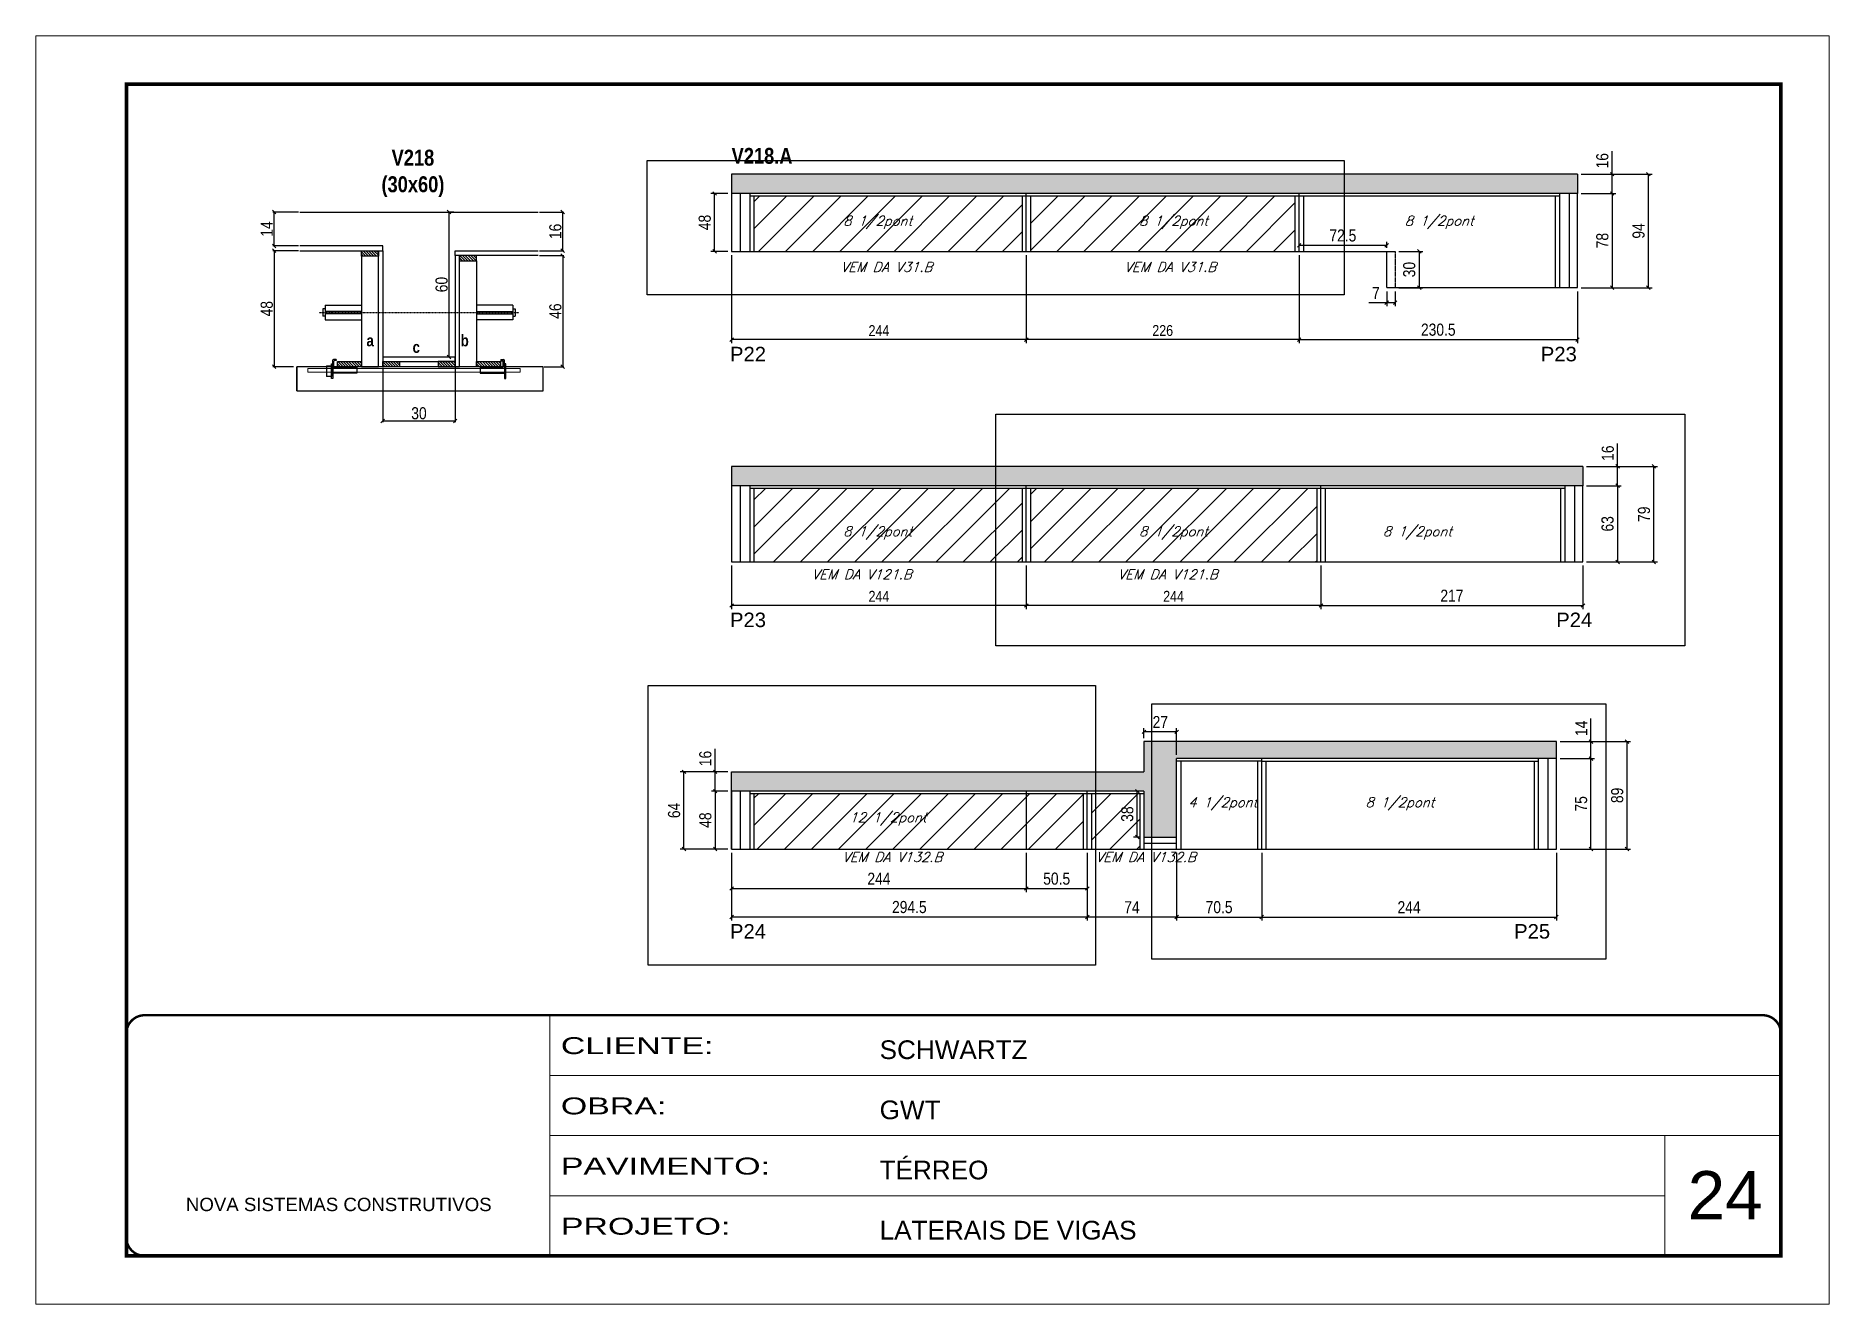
# Model space of a CAD drawing. Extents: x 2603 to 22413, y 1253 to 30260.
# Drawn here: x 7371 to 8856, y 23076 to 24126 of the extents above; entities that cross this region are included whole.
import ezdxf

# ---------------------------------------------------------------- set-up
doc = ezdxf.new("R2010")
doc.units = 0
for name, pattern in [('CONTINUO', [0]), ('DASHED', [0.75, 0.5, -0.25]), ('HIDDEN', [0.375, 0.25, -0.125])]:
    doc.linetypes.add(name, pattern=pattern)
for name, color, linetype in [('5', 5, 'Continuous'), ('barrote', 251, 'Continuous'), ('COTA', 241, 'Continuous'), ('detalhes', 4, 'Continuous'), ('NOMENCLATURA', 7, 'Continuous'), ('Painéis', 200, 'Continuous'), ('presilha', 1, 'Continuous'), ('SARR_2.2x10', 60, 'Continuous'), ('SARR_2.2x7', 40, 'Continuous'), ('SARR_3.5x7', 81, 'Continuous'), ('TENSOR', 3, 'Continuous'), ('texto', 7, 'Continuous')]:
    doc.layers.add(name, color=color, linetype=linetype)
for name, color, linetype, lineweight in [('CARIMBO', 255, 'Continuous', 9), ('CONCRETO', 251, 'Continuous', 25), ('Folhas', 255, 'Continuous', 9), ('Hachura', 251, 'Continuous', 9), ('SARRAFO DE PRESSAO', 251, 'DASHED', 9), ('SCO-___-LAJ', 2, 'Continuous', 0)]:
    doc.layers.add(name, color=color, linetype=linetype, lineweight=lineweight)
doc.styles.add('ARIAL', font='arial.ttf')
doc.styles.add('COTA TECNICA', font='techl___.ttf', dxfattribs={"height": 10})
doc.styles.add('COTA TECNICA 2X', font='techl___.ttf', dxfattribs={"height": 10})
doc.styles.add('COTA TECNICA-50', font='techl___.ttf', dxfattribs={"height": 9})
doc.styles.add('Romans', font='romans.shx')
doc.styles.get("Standard").update_dxf_attribs({"font": 'arial.ttf'})
doc.styles.add('TECNICA', font='techb___.ttf', dxfattribs={"height": 10})
doc.styles.add('Tecnologia', font='')
doc.styles.get('Tecnologia').set_extended_font_data('Forgotten Futurist')
doc.dimstyles.new('COTA PAINEL-50', dxfattribs={"dimtxt": 9, "dimasz": 3, "dimexe": 3, "dimexo": 3, "dimgap": 3, "dimtad": 1, "dimdec": 1, "dimzin": 12, "dimdsep": 46, "dimtxsty": 'COTA TECNICA-50', "dimblk1": 'OBLIQUE', "dimblk2": 'OBLIQUE', "dimsah": 1, "dimcen": 0.9, "dimclrd": 4, "dimclre": 4, "dimclrt": 240, "dimadec": 1, "dimazin": 3, "dimtfac": 1, "dimtdec": 1, "dimtmove": 0, "dimatfit": 3, "dimfxl": 1, "dimtolj": 1, "dimtzin": 12, "dimarcsym": 0})
doc.dimstyles.new('PAINEL', dxfattribs={"dimtxt": 10, "dimasz": 3, "dimexe": 3, "dimexo": 3, "dimgap": 3, "dimtad": 1, "dimdec": 1, "dimzin": 12, "dimdsep": 46, "dimtxsty": 'COTA TECNICA', "dimblk1": 'OBLIQUE', "dimblk2": 'OBLIQUE', "dimsah": 1, "dimcen": 0.9, "dimclrd": 4, "dimclre": 4, "dimclrt": 240, "dimadec": 1, "dimazin": 3, "dimtfac": 1, "dimtdec": 1, "dimtmove": 0, "dimatfit": 3, "dimfxl": 1, "dimtolj": 1, "dimtzin": 12, "dimarcsym": 0})
doc.dimstyles.new('SECAO', dxfattribs={"dimscale": 0.333333, "dimtxt": 5, "dimasz": 9, "dimexe": 3, "dimexo": 3, "dimgap": 3, "dimtad": 1, "dimdec": 1, "dimlfac": 0.5, "dimzin": 12, "dimdsep": 46, "dimtxsty": 'COTA TECNICA 2X', "dimblk1": 'OBLIQUE', "dimblk2": 'OBLIQUE', "dimsah": 1, "dimcen": 0.9, "dimclrd": 4, "dimclre": 4, "dimclrt": 240, "dimadec": 1, "dimazin": 3, "dimtfac": 1, "dimtdec": 1, "dimtmove": 0, "dimatfit": 3, "dimfxl": 1, "dimtolj": 1, "dimtzin": 12, "dimarcsym": 0})
pattern_1 = [(45, (-126418.031, -5371.03), (-11.2253202, 11.2253202), [])]

msp = doc.modelspace()

# ---------------------------------------------------------------- texts
at = {"layer": '5', "linetype": 'Continuous'}
for s, p in [('P22', (7946.27, 23856.86)), ('P23', (8617.7, 23856.86)), ('P23', (7946.27, 23636.81)), ('P24', (8630.47, 23636.81)), ('P24', (7946.27, 23378.93)), ('P25', (8595.61, 23378.93))]:
    msp.add_text(s, height=12, rotation=359.99996, dxfattribs=at).set_placement(p)
at = {"layer": 'CARIMBO', "style": 'ARIAL'}
msp.add_text('24', height=40, dxfattribs=at).set_placement((8739.33, 23146.44))
at = {"layer": 'detalhes', "style": 'TECNICA'}
for s, p in [('b', (7723.22, 23869.25)), ('a', (7645.24, 23869.26)), ('c', (7683.44, 23863.84))]:
    msp.add_text(s, height=9.6, dxfattribs=at).set_placement(p)
at = {"layer": 'NOMENCLATURA', "style": 'TECNICA'}
msp.add_text('V218.A', height=13.2, dxfattribs=at).set_placement((7947.6, 24020.36))
at = {"layer": 'NOMENCLATURA', "insert": (7683.72, 24032.06), "char_height": 13.2, "attachment_point": 2, "style": 'TECNICA'}
msp.add_mtext_dynamic_manual_height_columns('V218\\P(30x60)', width=300.2766, gutter_width=1, heights=[0], dxfattribs=at)
at = {"layer": 'texto', "color": 2, "char_height": 8, "attachment_point": 5, "style": 'Romans'}
for s, insert in [('{\\Q19;\\C256;8 1/2pont}', (8068.6, 23971.84)), ('{\\Q19;\\C256;8 1/2pont}', (8313.6, 23971.84)), ('{\\Q19;\\C256;8 1/2pont}', (8533.6, 23971.84)), ('{\\Q19;\\C256;VEM DA V31.B}', (8075.85, 23934.97)), ('{\\Q19;\\C256;VEM DA V31.B}', (8310.85, 23935)), ('{\\Q19;\\C256;8 1/2pont}', (8068.6, 23714.8)), ('{\\Q19;\\C256;8 1/2pont}', (8313.6, 23714.8)), ('{\\Q19;\\C256;8 1/2pont}', (8515.6, 23714.8)), ('{\\Q19;\\C256;VEM DA V121.B}', (8055.33, 23680.46)), ('{\\Q19;\\C256;VEM DA V121.B}', (8308.66, 23680.46)), ('{\\Q19;\\C256;4 1/2pont}', (8354.35, 23490.48)), ('{\\Q19;\\C256;8 1/2pont}', (8501.1, 23490.48)), ('{\\Q19;\\C256;12 1/2pont}', (8077.1, 23477.98)), ('{\\Q19;\\C256;VEM DA V132.B}', (8080.6, 23446.39)), ('{\\Q19;\\C256;VEM DA V132.B}', (8290.58, 23446.39))]:
    msp.add_mtext(s, dxfattribs=dict(at, insert=insert))

# ---------------------------------------------------------------- blocks, each defined once
blk = doc.blocks.new('9999999999')
at = {"color": 30, "linetype": 'CONTINUO'}
for p, q in [((98564.6, 34230.2), (98564.6, 34429.4)), ((98564.6, 34379.6), (99584, 34379.6)), ((98564.6, 34329.8), (99488, 34329.8)), ((99584, 34329.8), (99488, 34329.8)), ((99488, 34329.8), (99488, 34230.2)), ((98564.6, 34280), (99488, 34280))]:
    blk.add_line(p, q, dxfattribs=at)
at = {"color": 30, "linetype": 'CONTINUO', "const_width": 2}
blk.add_lwpolyline([(99584, 34230.2), (99584, 34414.4, 0.414214), (99569, 34429.4), (98229, 34429.4, 0.414214), (98214, 34414.4), (98214, 34245.2, 0.414214), (98229, 34230.2), (99584, 34230.2)], format="xyb", dxfattribs=at)
at = {"layer": 'Folhas'}
blk.add_lwpolyline([(98139, 34190.2), (99624, 34190.2), (99624, 35240.2), (98139, 35240.2)], close=True, dxfattribs=at)
at = {"layer": 'Folhas', "color": 30, "const_width": 3}
blk.add_lwpolyline([(98214, 34230.2), (99584, 34230.2), (99584, 35200.2), (98214, 35200.2)], close=True, dxfattribs=at)
at = {"color": 7, "linetype": 'Continuous', "ltscale": 5, "style": 'ARIAL'}
for s, height, p in [('SCHWARTZ', 15.48, (98837.7, 34393.1)), ('GWT', 15.48, (98837.7, 34343.3)), ('TÉRREO', 15.48, (98837.7, 34293.5)), ('NOVA SISTEMAS CONSTRUTIVOS', 11.059, (98263.2, 34267.2)), ('LATERAIS DE VIGAS', 15.483, (98837.7, 34243.7))]:
    blk.add_text(s, height=height, dxfattribs=at).set_placement(p)
at = {"layer": 'Folhas', "color": 7, "style": 'Tecnologia', "width": 1.5}
for s, p in [('CLIENTE:', (98573.7, 34397.2)), ('OBRA:', (98573.7, 34347.3)), ('PAVIMENTO:', (98573.7, 34297.5)), ('PROJETO:', (98573.7, 34247.7))]:
    blk.add_text(s, height=14, dxfattribs=at).set_placement(p)
blk = doc.blocks.new('_Oblique')
at = {"color": 0, "linetype": 'ByBlock', "lineweight": -2}
blk.add_line((-0.5, -0.5), (0.5, 0.5), dxfattribs=at)
blk = doc.blocks.new('*D473')
at = {"layer": 'COTA', "color": 4, "linetype": 'ByBlock', "lineweight": -2, "transparency": 16777216}
for p, q in [((8191.6, 23944.8), (8191.6, 23871.8)), ((8417.6, 23944.8), (8417.6, 23871.8)), ((8417.6, 23874.8), (8191.6, 23874.8))]:
    blk.add_line(p, q, dxfattribs=at)
at = {"layer": 'Defpoints', "color": 0, "linetype": 'ByBlock', "transparency": 16777216}
for p in [(8191.6, 23947.8), (8417.6, 23947.8), (8191.6, 23874.8)]:
    blk.add_point(p, dxfattribs=at)
at = {"layer": 'COTA', "color": 4, "linetype": 'ByBlock', "lineweight": -2, "transparency": 16777216, "xscale": 3, "yscale": 3, "zscale": 3, "rotation": 180}
blk.add_blockref('_Oblique', (8191.6, 23874.8), dxfattribs=at)
at = {"layer": 'COTA', "color": 4, "linetype": 'ByBlock', "lineweight": -2, "transparency": 16777216, "xscale": 3, "yscale": 3, "zscale": 3}
blk.add_blockref('_Oblique', (8417.6, 23874.8), dxfattribs=at)
at = {"layer": 'COTA', "color": 240, "linetype": 'ByBlock', "transparency": 16777216, "insert": (8304.6, 23882.3), "char_height": 9, "attachment_point": 5, "style": 'COTA TECNICA-50'}
blk.add_mtext('\\A1;226', dxfattribs=at)
blk = doc.blocks.new('*D2576')
at = {"layer": 'COTA', "color": 4, "linetype": 'ByBlock', "lineweight": -2, "transparency": 16777216}
for p, q in [((7947.6, 23944.8), (7947.6, 23871.8)), ((8191.6, 23944.8), (8191.6, 23871.8)), ((8191.6, 23874.8), (7947.6, 23874.8))]:
    blk.add_line(p, q, dxfattribs=at)
at = {"layer": 'Defpoints', "color": 0, "linetype": 'ByBlock', "transparency": 16777216}
for p in [(7947.6, 23947.8), (8191.6, 23947.8), (7947.6, 23874.8)]:
    blk.add_point(p, dxfattribs=at)
at = {"layer": 'COTA', "color": 4, "linetype": 'ByBlock', "lineweight": -2, "transparency": 16777216, "xscale": 3, "yscale": 3, "zscale": 3, "rotation": 180}
blk.add_blockref('_Oblique', (7947.6, 23874.8), dxfattribs=at)
at = {"layer": 'COTA', "color": 4, "linetype": 'ByBlock', "lineweight": -2, "transparency": 16777216, "xscale": 3, "yscale": 3, "zscale": 3}
blk.add_blockref('_Oblique', (8191.6, 23874.8), dxfattribs=at)
at = {"layer": 'COTA', "color": 240, "linetype": 'ByBlock', "transparency": 16777216, "insert": (8069.6, 23882.3), "char_height": 9, "attachment_point": 5, "style": 'COTA TECNICA-50'}
blk.add_mtext('\\A1;244', dxfattribs=at)
blk = doc.blocks.new('*D2577')
at = {"layer": 'COTA', "color": 4, "linetype": 'ByBlock', "lineweight": -2, "transparency": 16777216}
for p, q in [((8651.1, 23995.8), (8679.8, 23995.8)), ((8676.8, 23995.8), (8676.8, 23917.8)), ((8651.1, 23917.8), (8679.8, 23917.8))]:
    blk.add_line(p, q, dxfattribs=at)
at = {"layer": 'Defpoints', "color": 0, "linetype": 'ByBlock', "transparency": 16777216}
for p in [(8648.1, 23995.8), (8648.1, 23917.8), (8676.8, 23917.8)]:
    blk.add_point(p, dxfattribs=at)
at = {"layer": 'COTA', "color": 4, "linetype": 'ByBlock', "lineweight": -2, "transparency": 16777216, "xscale": 3, "yscale": 3, "zscale": 3}
for p, rotation in [((8676.8, 23995.8), 90), ((8676.8, 23917.8), 270)]:
    blk.add_blockref('_Oblique', p, dxfattribs=dict(at, rotation=rotation))
at = {"layer": 'COTA', "color": 240, "linetype": 'ByBlock', "transparency": 16777216, "insert": (8668.7, 23956.8), "char_height": 10, "attachment_point": 5, "rotation": 90, "style": 'COTA TECNICA'}
blk.add_mtext('\\A1;78', dxfattribs=at)
blk = doc.blocks.new('*D2578')
at = {"layer": 'COTA', "color": 4, "linetype": 'ByBlock', "lineweight": -2, "transparency": 16777216}
for p, q in [((8676.8, 24011.8), (8676.8, 24030.9)), ((8651.1, 24011.8), (8679.8, 24011.8)), ((8676.8, 23995.8), (8676.8, 24011.8)), ((8651.1, 23995.8), (8679.8, 23995.8))]:
    blk.add_line(p, q, dxfattribs=at)
at = {"layer": 'Defpoints', "color": 0, "linetype": 'ByBlock', "transparency": 16777216}
for p in [(8648.1, 24011.8), (8676.8, 24011.8), (8648.1, 23995.8)]:
    blk.add_point(p, dxfattribs=at)
at = {"layer": 'COTA', "color": 4, "linetype": 'ByBlock', "lineweight": -2, "transparency": 16777216, "xscale": 3, "yscale": 3, "zscale": 3}
for p, rotation in [((8676.8, 24011.8), 90), ((8676.8, 23995.8), 270)]:
    blk.add_blockref('_Oblique', p, dxfattribs=dict(at, rotation=rotation))
at = {"layer": 'COTA', "color": 240, "linetype": 'ByBlock', "transparency": 16777216, "insert": (8668.7, 24022.9), "char_height": 10, "attachment_point": 5, "rotation": 90, "style": 'COTA TECNICA'}
blk.add_mtext('\\A1;16', dxfattribs=at)
blk = doc.blocks.new('*D2579')
at = {"layer": 'COTA', "color": 4, "linetype": 'ByBlock', "lineweight": -2, "transparency": 16777216}
for p, q in [((8651.1, 24011.8), (8709.8, 24011.8)), ((8706.8, 23917.8), (8706.8, 24011.8)), ((8651.1, 23917.8), (8709.8, 23917.8))]:
    blk.add_line(p, q, dxfattribs=at)
at = {"layer": 'Defpoints', "color": 0, "linetype": 'ByBlock', "transparency": 16777216}
for p in [(8648.1, 24011.8), (8706.8, 24011.8), (8648.1, 23917.8)]:
    blk.add_point(p, dxfattribs=at)
at = {"layer": 'COTA', "color": 4, "linetype": 'ByBlock', "lineweight": -2, "transparency": 16777216, "xscale": 3, "yscale": 3, "zscale": 3}
for p, rotation in [((8706.8, 24011.8), 90), ((8706.8, 23917.8), 270)]:
    blk.add_blockref('_Oblique', p, dxfattribs=dict(at, rotation=rotation))
at = {"layer": 'COTA', "color": 240, "linetype": 'ByBlock', "transparency": 16777216, "insert": (8698.7, 23964.8), "char_height": 10, "attachment_point": 5, "rotation": 90, "style": 'COTA TECNICA'}
blk.add_mtext('\\A1;94', dxfattribs=at)
blk = doc.blocks.new('PRESILHA METÁLICA 1')
at = {"layer": 'presilha'}
for p, q in [((0, 13), (6, 13)), ((0, 13), (0, 0)), ((6, 0), (0, 0)), ((6, 15.5), (7.5, 15.5)), ((6, -2.5), (6, 15.5)), ((6, 13), (6, 0)), ((7.5, 10.6), (7.5, 19.9)), ((7.5, 15.5), (7.5, -2.5)), ((37.5, 4.1), (7.5, 4.1)), ((12, 21), (8.6, 21)), ((9, 11.6), (9, 18.9)), ((12, 19.5), (9.6, 19.5)), ((37.5, 11), (9.6, 11)), ((12, 21), (12, 19.5)), ((37.5, 11), (37.5, 4.1)), ((7.5, -2.5), (6, -2.5))]:
    blk.add_line(p, q, dxfattribs=at)
for centre, radius, start, end in [((8.6, 19.9), 1.14, 90, 180), ((9.6, 18.9), 0.57, 90, 180), ((9.6, 11.6), 0.57, 180, 270)]:
    blk.add_arc(centre, radius, start, end, dxfattribs=at)
blk = doc.blocks.new('PRESILHA METÁLICA 2')
at = {"layer": 'presilha'}
for p, q in [((-5.2, 23.5), (-5.2, 22)), ((-5.2, 23.5), (-1.9, 23.5)), ((-0.8, 14.6), (-0.8, 22.4)), ((-30.8, 13.5), (-30.8, 6.6)), ((-30.8, 13.5), (-2.8, 13.5)), ((-30.8, 6.6), (-0.8, 6.6)), ((-5.2, 22), (-2.8, 22)), ((-2.2, 14.1), (-2.2, 21.4)), ((0.8, 18), (-0.8, 18)), ((-0.8, 18), (-0.8, 0)), ((-0.8, 0), (0.8, 0)), ((0.8, 0), (0.8, 18))]:
    blk.add_line(p, q, dxfattribs=at)
for centre, radius, start, end in [((-1.9, 22.4), 1.14, 0, 90), ((-2.8, 21.4), 0.57, 0, 90), ((-2.8, 14.1), 0.57, 270, 0)]:
    blk.add_arc(centre, radius, start, end, dxfattribs=at)
blk = doc.blocks.new('*D474')
at = {"layer": 'COTA', "color": 4, "lineweight": -2, "transparency": 16777216}
for p, q in [((7788.4, 23944.4), (7808.8, 23944.4)), ((7807.8, 23944.4), (7807.8, 23852.4)), ((7792.5, 23852.4), (7808.8, 23852.4))]:
    blk.add_line(p, q, dxfattribs=at)
at = {"layer": 'Defpoints', "color": 0, "transparency": 16777216}
for p in [(7787.4, 23944.4), (7791.5, 23852.4), (7807.8, 23852.4)]:
    blk.add_point(p, dxfattribs=at)
at = {"layer": 'COTA', "color": 4, "lineweight": -2, "transparency": 16777216, "xscale": 3, "yscale": 3, "zscale": 3}
for p, rotation in [((7807.8, 23944.4), 90), ((7807.8, 23852.4), 270)]:
    blk.add_blockref('_Oblique', p, dxfattribs=dict(at, rotation=rotation))
at = {"layer": 'COTA', "color": 240, "transparency": 16777216, "insert": (7801.7, 23898.4), "char_height": 10, "attachment_point": 5, "rotation": 90, "style": 'COTA TECNICA 2X'}
blk.add_mtext('\\A1;46', dxfattribs=at)
blk = doc.blocks.new('*D475')
at = {"layer": 'COTA', "color": 4, "lineweight": -2, "transparency": 16777216}
for p, q in [((7788.4, 23980.4), (7808.8, 23980.4)), ((7807.8, 23948.4), (7807.8, 23980.4)), ((7788.4, 23948.4), (7808.8, 23948.4))]:
    blk.add_line(p, q, dxfattribs=at)
at = {"layer": 'Defpoints', "color": 0, "transparency": 16777216}
for p in [(7787.4, 23980.4), (7807.8, 23980.4), (7787.4, 23948.4)]:
    blk.add_point(p, dxfattribs=at)
at = {"layer": 'COTA', "color": 4, "lineweight": -2, "transparency": 16777216, "xscale": 3, "yscale": 3, "zscale": 3}
for p, rotation in [((7807.8, 23980.4), 90), ((7807.8, 23948.4), 270)]:
    blk.add_blockref('_Oblique', p, dxfattribs=dict(at, rotation=rotation))
at = {"layer": 'COTA', "color": 240, "transparency": 16777216, "insert": (7801.7, 23964.4), "char_height": 10, "attachment_point": 5, "rotation": 90, "style": 'COTA TECNICA 2X'}
blk.add_mtext('\\A1;16', dxfattribs=at)
blk = doc.blocks.new('*D476')
at = {"layer": 'COTA', "color": 4, "lineweight": -2, "transparency": 16777216}
for p, q in [((7589, 23948.4), (7567.8, 23948.4)), ((7568.8, 23948.4), (7568.8, 23852.4)), ((7584.9, 23852.4), (7567.8, 23852.4))]:
    blk.add_line(p, q, dxfattribs=at)
at = {"layer": 'Defpoints', "color": 0, "transparency": 16777216}
for p in [(7590, 23948.4), (7568.8, 23852.4), (7585.9, 23852.4)]:
    blk.add_point(p, dxfattribs=at)
at = {"layer": 'COTA', "color": 4, "lineweight": -2, "transparency": 16777216, "xscale": 3, "yscale": 3, "zscale": 3}
for p, rotation in [((7568.8, 23948.4), 90), ((7568.8, 23852.4), 270)]:
    blk.add_blockref('_Oblique', p, dxfattribs=dict(at, rotation=rotation))
at = {"layer": 'COTA', "color": 240, "transparency": 16777216, "insert": (7562.7, 23900.4), "char_height": 10, "attachment_point": 5, "rotation": 90, "style": 'COTA TECNICA 2X'}
blk.add_mtext('\\A1;48', dxfattribs=at)
blk = doc.blocks.new('*D2580')
at = {"layer": 'COTA', "color": 4, "lineweight": -2, "transparency": 16777216}
for p, q in [((7717.7, 23980.4), (7712.6, 23980.4)), ((7713.6, 23860.4), (7713.6, 23980.4)), ((7717.7, 23860.4), (7712.6, 23860.4))]:
    blk.add_line(p, q, dxfattribs=at)
at = {"layer": 'Defpoints', "color": 0, "transparency": 16777216}
for p in [(7713.6, 23980.4), (7718.7, 23980.4), (7718.7, 23860.4)]:
    blk.add_point(p, dxfattribs=at)
at = {"layer": 'COTA', "color": 4, "lineweight": -2, "transparency": 16777216, "xscale": 3, "yscale": 3, "zscale": 3}
for p, rotation in [((7713.6, 23980.4), 90), ((7713.6, 23860.4), 270)]:
    blk.add_blockref('_Oblique', p, dxfattribs=dict(at, rotation=rotation))
at = {"layer": 'COTA', "color": 240, "transparency": 16777216, "insert": (7707.5, 23920.4), "char_height": 10, "attachment_point": 5, "rotation": 90, "style": 'COTA TECNICA 2X'}
blk.add_mtext('\\A1;60', dxfattribs=at)
blk = doc.blocks.new('*D2555')
at = {"layer": 'COTA', "color": 4, "lineweight": -2, "transparency": 16777216}
for p, q in [((7589, 23980.4), (7567.8, 23980.4)), ((7568.8, 23952.4), (7568.8, 23980.4)), ((7589, 23952.4), (7567.8, 23952.4))]:
    blk.add_line(p, q, dxfattribs=at)
at = {"layer": 'Defpoints', "color": 0, "transparency": 16777216}
for p in [(7568.8, 23980.4), (7590, 23980.4), (7590, 23952.4)]:
    blk.add_point(p, dxfattribs=at)
at = {"layer": 'COTA', "color": 4, "lineweight": -2, "transparency": 16777216, "xscale": 3, "yscale": 3, "zscale": 3}
for p, rotation in [((7568.8, 23980.4), 90), ((7568.8, 23952.4), 270)]:
    blk.add_blockref('_Oblique', p, dxfattribs=dict(at, rotation=rotation))
at = {"layer": 'COTA', "color": 240, "transparency": 16777216, "insert": (7562.7, 23966.4), "char_height": 10, "attachment_point": 5, "rotation": 90, "style": 'COTA TECNICA 2X'}
blk.add_mtext('\\A1;14', dxfattribs=at)
blk = doc.blocks.new('*D2556')
at = {"layer": 'COTA', "color": 4, "lineweight": -2, "transparency": 16777216}
for p, q in [((7658.7, 23851.4), (7658.7, 23806.5)), ((7718.7, 23851.4), (7718.7, 23806.5)), ((7658.7, 23807.5), (7718.7, 23807.5))]:
    blk.add_line(p, q, dxfattribs=at)
at = {"layer": 'Defpoints', "color": 0, "transparency": 16777216}
for p in [(7658.7, 23852.4), (7718.7, 23852.4), (7718.7, 23807.5)]:
    blk.add_point(p, dxfattribs=at)
at = {"layer": 'COTA', "color": 4, "lineweight": -2, "transparency": 16777216, "xscale": 3, "yscale": 3, "zscale": 3, "rotation": 180}
blk.add_blockref('_Oblique', (7658.7, 23807.5), dxfattribs=at)
at = {"layer": 'COTA', "color": 4, "lineweight": -2, "transparency": 16777216, "xscale": 3, "yscale": 3, "zscale": 3}
blk.add_blockref('_Oblique', (7718.7, 23807.5), dxfattribs=at)
at = {"layer": 'COTA', "color": 240, "transparency": 16777216, "insert": (7688.7, 23813.8), "char_height": 10, "attachment_point": 5, "style": 'COTA TECNICA 2X'}
blk.add_mtext('\\A1;30', dxfattribs=at)
blk = doc.blocks.new('*D2557')
at = {"layer": 'COTA', "color": 4, "linetype": 'ByBlock', "lineweight": -2, "transparency": 16777216}
for p, q in [((8417.6, 23944.8), (8417.6, 23871.8)), ((8648.1, 23914.8), (8648.1, 23871.8)), ((8417.6, 23874.8), (8648.1, 23874.8))]:
    blk.add_line(p, q, dxfattribs=at)
at = {"layer": 'Defpoints', "color": 0, "linetype": 'ByBlock', "transparency": 16777216}
for p in [(8417.6, 23947.8), (8648.1, 23917.8), (8648.1, 23874.8)]:
    blk.add_point(p, dxfattribs=at)
at = {"layer": 'COTA', "color": 4, "linetype": 'ByBlock', "lineweight": -2, "transparency": 16777216, "xscale": 3, "yscale": 3, "zscale": 3, "rotation": 180}
blk.add_blockref('_Oblique', (8417.6, 23874.8), dxfattribs=at)
at = {"layer": 'COTA', "color": 4, "linetype": 'ByBlock', "lineweight": -2, "transparency": 16777216, "xscale": 3, "yscale": 3, "zscale": 3}
blk.add_blockref('_Oblique', (8648.1, 23874.8), dxfattribs=at)
at = {"layer": 'COTA', "color": 240, "linetype": 'ByBlock', "transparency": 16777216, "insert": (8532.8, 23883), "char_height": 10, "attachment_point": 5, "style": 'COTA TECNICA'}
blk.add_mtext('\\A1;230.5', dxfattribs=at)
blk = doc.blocks.new('*D2558')
at = {"layer": 'COTA', "color": 4, "linetype": 'ByBlock', "lineweight": -2, "transparency": 16777216}
for p, q in [((8490.1, 23914.8), (8490.1, 23902.4)), ((8497.1, 23914.8), (8497.1, 23902.4)), ((8490.1, 23905.4), (8475.4, 23905.4)), ((8497.1, 23905.4), (8490.1, 23905.4))]:
    blk.add_line(p, q, dxfattribs=at)
at = {"layer": 'Defpoints', "color": 0, "linetype": 'ByBlock', "transparency": 16777216}
for p in [(8490.1, 23917.8), (8497.1, 23917.8), (8490.1, 23905.4)]:
    blk.add_point(p, dxfattribs=at)
at = {"layer": 'COTA', "color": 4, "linetype": 'ByBlock', "lineweight": -2, "transparency": 16777216, "xscale": 3, "yscale": 3, "zscale": 3, "rotation": 180}
blk.add_blockref('_Oblique', (8490.1, 23905.4), dxfattribs=at)
at = {"layer": 'COTA', "color": 4, "linetype": 'ByBlock', "lineweight": -2, "transparency": 16777216, "xscale": 3, "yscale": 3, "zscale": 3}
blk.add_blockref('_Oblique', (8497.1, 23905.4), dxfattribs=at)
at = {"layer": 'COTA', "color": 240, "linetype": 'ByBlock', "transparency": 16777216, "insert": (8481.2, 23913.5), "char_height": 10, "attachment_point": 5, "style": 'COTA TECNICA'}
blk.add_mtext('\\A1;7', dxfattribs=at)
blk = doc.blocks.new('*D472')
at = {"layer": 'COTA', "color": 4, "linetype": 'ByBlock', "lineweight": -2, "transparency": 16777216}
for p, q in [((8191.6, 23687.8), (8191.6, 23651.7)), ((8435.6, 23687.8), (8435.6, 23651.7)), ((8435.6, 23654.7), (8191.6, 23654.7))]:
    blk.add_line(p, q, dxfattribs=at)
at = {"layer": 'Defpoints', "color": 0, "linetype": 'ByBlock', "transparency": 16777216}
for p in [(8191.6, 23690.8), (8435.6, 23690.8), (8191.6, 23654.7)]:
    blk.add_point(p, dxfattribs=at)
at = {"layer": 'COTA', "color": 4, "linetype": 'ByBlock', "lineweight": -2, "transparency": 16777216, "xscale": 3, "yscale": 3, "zscale": 3, "rotation": 180}
blk.add_blockref('_Oblique', (8191.6, 23654.7), dxfattribs=at)
at = {"layer": 'COTA', "color": 4, "linetype": 'ByBlock', "lineweight": -2, "transparency": 16777216, "xscale": 3, "yscale": 3, "zscale": 3}
blk.add_blockref('_Oblique', (8435.6, 23654.7), dxfattribs=at)
at = {"layer": 'COTA', "color": 240, "linetype": 'ByBlock', "transparency": 16777216, "insert": (8313.6, 23662.3), "char_height": 9, "attachment_point": 5, "style": 'COTA TECNICA-50'}
blk.add_mtext('\\A1;244', dxfattribs=at)
blk = doc.blocks.new('*D2559')
at = {"layer": 'COTA', "color": 4, "linetype": 'ByBlock', "lineweight": -2, "transparency": 16777216}
for p, q in [((7947.6, 23687.8), (7947.6, 23651.7)), ((8191.6, 23687.8), (8191.6, 23651.7)), ((8191.6, 23654.7), (7947.6, 23654.7))]:
    blk.add_line(p, q, dxfattribs=at)
at = {"layer": 'Defpoints', "color": 0, "linetype": 'ByBlock', "transparency": 16777216}
for p in [(7947.6, 23690.8), (8191.6, 23690.8), (7947.6, 23654.7)]:
    blk.add_point(p, dxfattribs=at)
at = {"layer": 'COTA', "color": 4, "linetype": 'ByBlock', "lineweight": -2, "transparency": 16777216, "xscale": 3, "yscale": 3, "zscale": 3, "rotation": 180}
blk.add_blockref('_Oblique', (7947.6, 23654.7), dxfattribs=at)
at = {"layer": 'COTA', "color": 4, "linetype": 'ByBlock', "lineweight": -2, "transparency": 16777216, "xscale": 3, "yscale": 3, "zscale": 3}
blk.add_blockref('_Oblique', (8191.6, 23654.7), dxfattribs=at)
at = {"layer": 'COTA', "color": 240, "linetype": 'ByBlock', "transparency": 16777216, "insert": (8069.6, 23662.3), "char_height": 9, "attachment_point": 5, "style": 'COTA TECNICA-50'}
blk.add_mtext('\\A1;244', dxfattribs=at)
blk = doc.blocks.new('*D2560')
at = {"layer": 'COTA', "color": 4, "linetype": 'ByBlock', "lineweight": -2, "transparency": 16777216}
for p, q in [((8435.6, 23687.8), (8435.6, 23651.7)), ((8652.6, 23687.8), (8652.6, 23651.7)), ((8435.6, 23654.7), (8652.6, 23654.7))]:
    blk.add_line(p, q, dxfattribs=at)
at = {"layer": 'Defpoints', "color": 0, "linetype": 'ByBlock', "transparency": 16777216}
for p in [(8435.6, 23690.8), (8652.6, 23690.8), (8652.6, 23654.7)]:
    blk.add_point(p, dxfattribs=at)
at = {"layer": 'COTA', "color": 4, "linetype": 'ByBlock', "lineweight": -2, "transparency": 16777216, "xscale": 3, "yscale": 3, "zscale": 3, "rotation": 180}
blk.add_blockref('_Oblique', (8435.6, 23654.7), dxfattribs=at)
at = {"layer": 'COTA', "color": 4, "linetype": 'ByBlock', "lineweight": -2, "transparency": 16777216, "xscale": 3, "yscale": 3, "zscale": 3}
blk.add_blockref('_Oblique', (8652.6, 23654.7), dxfattribs=at)
at = {"layer": 'COTA', "color": 240, "linetype": 'ByBlock', "transparency": 16777216, "insert": (8544.1, 23662.8), "char_height": 10, "attachment_point": 5, "style": 'COTA TECNICA'}
blk.add_mtext('\\A1;217', dxfattribs=at)
blk = doc.blocks.new('*D2561')
at = {"layer": 'COTA', "color": 4, "linetype": 'ByBlock', "lineweight": -2, "transparency": 16777216}
for p, q in [((8655.6, 23753.8), (8684.3, 23753.8)), ((8681.3, 23753.8), (8681.3, 23690.8)), ((8655.6, 23690.8), (8684.3, 23690.8))]:
    blk.add_line(p, q, dxfattribs=at)
at = {"layer": 'Defpoints', "color": 0, "linetype": 'ByBlock', "transparency": 16777216}
for p in [(8652.6, 23753.8), (8652.6, 23690.8), (8681.3, 23690.8)]:
    blk.add_point(p, dxfattribs=at)
at = {"layer": 'COTA', "color": 4, "linetype": 'ByBlock', "lineweight": -2, "transparency": 16777216, "xscale": 3, "yscale": 3, "zscale": 3}
for p, rotation in [((8681.3, 23753.8), 90), ((8681.3, 23690.8), 270)]:
    blk.add_blockref('_Oblique', p, dxfattribs=dict(at, rotation=rotation))
at = {"layer": 'COTA', "color": 240, "linetype": 'ByBlock', "transparency": 16777216, "insert": (8673, 23722.3), "char_height": 10, "attachment_point": 5, "rotation": 90, "style": 'COTA TECNICA'}
blk.add_mtext('\\A1;63', dxfattribs=at)
blk = doc.blocks.new('*D2562')
at = {"layer": 'COTA', "color": 4, "linetype": 'ByBlock', "lineweight": -2, "transparency": 16777216}
for p, q in [((8681.3, 23769.8), (8681.3, 23788.8)), ((8655.6, 23769.8), (8684.3, 23769.8)), ((8681.3, 23753.8), (8681.3, 23769.8)), ((8655.6, 23753.8), (8684.3, 23753.8))]:
    blk.add_line(p, q, dxfattribs=at)
at = {"layer": 'Defpoints', "color": 0, "linetype": 'ByBlock', "transparency": 16777216}
for p in [(8652.6, 23769.8), (8681.3, 23769.8), (8652.6, 23753.8)]:
    blk.add_point(p, dxfattribs=at)
at = {"layer": 'COTA', "color": 4, "linetype": 'ByBlock', "lineweight": -2, "transparency": 16777216, "xscale": 3, "yscale": 3, "zscale": 3}
for p, rotation in [((8681.3, 23769.8), 90), ((8681.3, 23753.8), 270)]:
    blk.add_blockref('_Oblique', p, dxfattribs=dict(at, rotation=rotation))
at = {"layer": 'COTA', "color": 240, "linetype": 'ByBlock', "transparency": 16777216, "insert": (8673.2, 23780.8), "char_height": 10, "attachment_point": 5, "rotation": 90, "style": 'COTA TECNICA'}
blk.add_mtext('\\A1;16', dxfattribs=at)
blk = doc.blocks.new('*D2563')
at = {"layer": 'COTA', "color": 4, "linetype": 'ByBlock', "lineweight": -2, "transparency": 16777216}
for p, q in [((8655.6, 23769.8), (8714.3, 23769.8)), ((8711.3, 23690.8), (8711.3, 23769.8)), ((8655.6, 23690.8), (8714.3, 23690.8))]:
    blk.add_line(p, q, dxfattribs=at)
at = {"layer": 'Defpoints', "color": 0, "linetype": 'ByBlock', "transparency": 16777216}
for p in [(8652.6, 23769.8), (8711.3, 23769.8), (8652.6, 23690.8)]:
    blk.add_point(p, dxfattribs=at)
at = {"layer": 'COTA', "color": 4, "linetype": 'ByBlock', "lineweight": -2, "transparency": 16777216, "xscale": 3, "yscale": 3, "zscale": 3}
for p, rotation in [((8711.3, 23769.8), 90), ((8711.3, 23690.8), 270)]:
    blk.add_blockref('_Oblique', p, dxfattribs=dict(at, rotation=rotation))
at = {"layer": 'COTA', "color": 240, "linetype": 'ByBlock', "transparency": 16777216, "insert": (8703.2, 23730.3), "char_height": 10, "attachment_point": 5, "rotation": 90, "style": 'COTA TECNICA'}
blk.add_mtext('\\A1;79', dxfattribs=at)
blk = doc.blocks.new('*D2564')
at = {"layer": 'COTA', "color": 4, "linetype": 'ByBlock', "lineweight": -2, "transparency": 16777216}
for p, q in [((8242.1, 23450), (8242.1, 23393.8)), ((8316.1, 23450), (8316.1, 23393.8)), ((8316.1, 23396.8), (8242.1, 23396.8))]:
    blk.add_line(p, q, dxfattribs=at)
at = {"layer": 'Defpoints', "color": 0, "linetype": 'ByBlock', "transparency": 16777216}
for p in [(8242.1, 23453), (8316.1, 23453), (8242.1, 23396.8)]:
    blk.add_point(p, dxfattribs=at)
at = {"layer": 'COTA', "color": 4, "linetype": 'ByBlock', "lineweight": -2, "transparency": 16777216, "xscale": 3, "yscale": 3, "zscale": 3, "rotation": 180}
blk.add_blockref('_Oblique', (8242.1, 23396.8), dxfattribs=at)
at = {"layer": 'COTA', "color": 4, "linetype": 'ByBlock', "lineweight": -2, "transparency": 16777216, "xscale": 3, "yscale": 3, "zscale": 3}
blk.add_blockref('_Oblique', (8316.1, 23396.8), dxfattribs=at)
at = {"layer": 'COTA', "color": 240, "linetype": 'ByBlock', "transparency": 16777216, "insert": (8279.1, 23404.9), "char_height": 10, "attachment_point": 5, "style": 'COTA TECNICA'}
blk.add_mtext('\\A1;74', dxfattribs=at)
blk = doc.blocks.new('*D2565')
at = {"layer": 'COTA', "color": 4, "linetype": 'ByBlock', "lineweight": -2, "transparency": 16777216}
for p, q in [((7947.6, 23450), (7947.6, 23393.8)), ((8242.1, 23450), (8242.1, 23393.8)), ((8242.1, 23396.8), (7947.6, 23396.8))]:
    blk.add_line(p, q, dxfattribs=at)
at = {"layer": 'Defpoints', "color": 0, "linetype": 'ByBlock', "transparency": 16777216}
for p in [(7947.6, 23453), (8242.1, 23453), (7947.6, 23396.8)]:
    blk.add_point(p, dxfattribs=at)
at = {"layer": 'COTA', "color": 4, "linetype": 'ByBlock', "lineweight": -2, "transparency": 16777216, "xscale": 3, "yscale": 3, "zscale": 3, "rotation": 180}
blk.add_blockref('_Oblique', (7947.6, 23396.8), dxfattribs=at)
at = {"layer": 'COTA', "color": 4, "linetype": 'ByBlock', "lineweight": -2, "transparency": 16777216, "xscale": 3, "yscale": 3, "zscale": 3}
blk.add_blockref('_Oblique', (8242.1, 23396.8), dxfattribs=at)
at = {"layer": 'COTA', "color": 240, "linetype": 'ByBlock', "transparency": 16777216, "insert": (8094.8, 23405), "char_height": 10, "attachment_point": 5, "style": 'COTA TECNICA'}
blk.add_mtext('\\A1;294.5', dxfattribs=at)
blk = doc.blocks.new('*D2566')
at = {"layer": 'COTA', "color": 4, "linetype": 'ByBlock', "lineweight": -2, "transparency": 16777216}
for p, q in [((7944.6, 23501), (7931, 23501)), ((7934, 23501), (7934, 23453)), ((7944.6, 23453), (7931, 23453))]:
    blk.add_line(p, q, dxfattribs=at)
at = {"layer": 'Defpoints', "color": 0, "linetype": 'ByBlock', "transparency": 16777216}
for p in [(7947.6, 23501), (7934, 23453), (7947.6, 23453)]:
    blk.add_point(p, dxfattribs=at)
at = {"layer": 'COTA', "color": 4, "linetype": 'ByBlock', "lineweight": -2, "transparency": 16777216, "xscale": 3, "yscale": 3, "zscale": 3}
for p, rotation in [((7934, 23501), 90), ((7934, 23453), 270)]:
    blk.add_blockref('_Oblique', p, dxfattribs=dict(at, rotation=rotation))
at = {"layer": 'COTA', "color": 240, "linetype": 'ByBlock', "transparency": 16777216, "insert": (7925.9, 23477), "char_height": 10, "attachment_point": 5, "rotation": 90, "style": 'COTA TECNICA'}
blk.add_mtext('\\A1;48', dxfattribs=at)
blk = doc.blocks.new('*D2567')
at = {"layer": 'COTA', "color": 4, "linetype": 'ByBlock', "lineweight": -2, "transparency": 16777216}
for p, q in [((7934, 23517), (7934, 23536)), ((7944.6, 23517), (7931, 23517)), ((7934, 23501), (7934, 23517)), ((7944.6, 23501), (7931, 23501))]:
    blk.add_line(p, q, dxfattribs=at)
at = {"layer": 'Defpoints', "color": 0, "linetype": 'ByBlock', "transparency": 16777216}
for p in [(7934, 23517), (7947.6, 23517), (7947.6, 23501)]:
    blk.add_point(p, dxfattribs=at)
at = {"layer": 'COTA', "color": 4, "linetype": 'ByBlock', "lineweight": -2, "transparency": 16777216, "xscale": 3, "yscale": 3, "zscale": 3}
for p, rotation in [((7934, 23517), 90), ((7934, 23501), 270)]:
    blk.add_blockref('_Oblique', p, dxfattribs=dict(at, rotation=rotation))
at = {"layer": 'COTA', "color": 240, "linetype": 'ByBlock', "transparency": 16777216, "insert": (7925.9, 23528), "char_height": 10, "attachment_point": 5, "rotation": 90, "style": 'COTA TECNICA'}
blk.add_mtext('\\A1;16', dxfattribs=at)
blk = doc.blocks.new('*D2568')
at = {"layer": 'COTA', "color": 4, "linetype": 'ByBlock', "lineweight": -2, "transparency": 16777216}
for p, q in [((7944.6, 23517), (7905.1, 23517)), ((7908.1, 23453), (7908.1, 23517)), ((7944.6, 23453), (7905.1, 23453))]:
    blk.add_line(p, q, dxfattribs=at)
at = {"layer": 'Defpoints', "color": 0, "linetype": 'ByBlock', "transparency": 16777216}
for p in [(7908.1, 23517), (7947.6, 23517), (7947.6, 23453)]:
    blk.add_point(p, dxfattribs=at)
at = {"layer": 'COTA', "color": 4, "linetype": 'ByBlock', "lineweight": -2, "transparency": 16777216, "xscale": 3, "yscale": 3, "zscale": 3}
for p, rotation in [((7908.1, 23517), 90), ((7908.1, 23453), 270)]:
    blk.add_blockref('_Oblique', p, dxfattribs=dict(at, rotation=rotation))
at = {"layer": 'COTA', "color": 240, "linetype": 'ByBlock', "transparency": 16777216, "insert": (7900, 23485), "char_height": 10, "attachment_point": 5, "rotation": 90, "style": 'COTA TECNICA'}
blk.add_mtext('\\A1;64', dxfattribs=at)
blk = doc.blocks.new('*D2641')
at = {"layer": 'COTA', "color": 4, "linetype": 'ByBlock', "lineweight": -2, "transparency": 16777216}
for p, q in [((8316.1, 23450), (8316.1, 23393.8)), ((8386.6, 23450), (8386.6, 23393.8)), ((8316.1, 23396.8), (8386.6, 23396.8))]:
    blk.add_line(p, q, dxfattribs=at)
at = {"layer": 'Defpoints', "color": 0, "linetype": 'ByBlock', "transparency": 16777216}
for p in [(8316.1, 23453), (8386.6, 23453), (8386.6, 23396.8)]:
    blk.add_point(p, dxfattribs=at)
at = {"layer": 'COTA', "color": 4, "linetype": 'ByBlock', "lineweight": -2, "transparency": 16777216, "xscale": 3, "yscale": 3, "zscale": 3, "rotation": 180}
blk.add_blockref('_Oblique', (8316.1, 23396.8), dxfattribs=at)
at = {"layer": 'COTA', "color": 4, "linetype": 'ByBlock', "lineweight": -2, "transparency": 16777216, "xscale": 3, "yscale": 3, "zscale": 3}
blk.add_blockref('_Oblique', (8386.6, 23396.8), dxfattribs=at)
at = {"layer": 'COTA', "color": 240, "linetype": 'ByBlock', "transparency": 16777216, "insert": (8351.3, 23404.9), "char_height": 10, "attachment_point": 5, "style": 'COTA TECNICA'}
blk.add_mtext('\\A1;70.5', dxfattribs=at)
blk = doc.blocks.new('*D2642')
at = {"layer": 'COTA', "color": 4, "linetype": 'ByBlock', "lineweight": -2, "transparency": 16777216}
for p, q in [((8386.6, 23450), (8386.6, 23393.8)), ((8630.6, 23450), (8630.6, 23393.8)), ((8386.6, 23396.8), (8630.6, 23396.8))]:
    blk.add_line(p, q, dxfattribs=at)
at = {"layer": 'Defpoints', "color": 0, "linetype": 'ByBlock', "transparency": 16777216}
for p in [(8386.6, 23453), (8630.6, 23453), (8630.6, 23396.8)]:
    blk.add_point(p, dxfattribs=at)
at = {"layer": 'COTA', "color": 4, "linetype": 'ByBlock', "lineweight": -2, "transparency": 16777216, "xscale": 3, "yscale": 3, "zscale": 3, "rotation": 180}
blk.add_blockref('_Oblique', (8386.6, 23396.8), dxfattribs=at)
at = {"layer": 'COTA', "color": 4, "linetype": 'ByBlock', "lineweight": -2, "transparency": 16777216, "xscale": 3, "yscale": 3, "zscale": 3}
blk.add_blockref('_Oblique', (8630.6, 23396.8), dxfattribs=at)
at = {"layer": 'COTA', "color": 240, "linetype": 'ByBlock', "transparency": 16777216, "insert": (8508.6, 23404.9), "char_height": 10, "attachment_point": 5, "style": 'COTA TECNICA'}
blk.add_mtext('\\A1;244', dxfattribs=at)
blk = doc.blocks.new('*D2643')
at = {"layer": 'COTA', "color": 4, "linetype": 'ByBlock', "lineweight": -2, "transparency": 16777216}
for p, q in [((8633.6, 23528), (8662.2, 23528)), ((8659.2, 23453), (8659.2, 23528)), ((8633.6, 23453), (8662.2, 23453))]:
    blk.add_line(p, q, dxfattribs=at)
at = {"layer": 'Defpoints', "color": 0, "linetype": 'ByBlock', "transparency": 16777216}
for p in [(8630.6, 23528), (8659.2, 23528), (8630.6, 23453)]:
    blk.add_point(p, dxfattribs=at)
at = {"layer": 'COTA', "color": 4, "linetype": 'ByBlock', "lineweight": -2, "transparency": 16777216, "xscale": 3, "yscale": 3, "zscale": 3}
for p, rotation in [((8659.2, 23528), 90), ((8659.2, 23453), 270)]:
    blk.add_blockref('_Oblique', p, dxfattribs=dict(at, rotation=rotation))
at = {"layer": 'COTA', "color": 240, "linetype": 'ByBlock', "transparency": 16777216, "insert": (8651.1, 23490.5), "char_height": 10, "attachment_point": 5, "rotation": 90, "style": 'COTA TECNICA'}
blk.add_mtext('\\A1;75', dxfattribs=at)
blk = doc.blocks.new('*D2644')
at = {"layer": 'COTA', "color": 4, "linetype": 'ByBlock', "lineweight": -2, "transparency": 16777216}
for p, q in [((8659.2, 23542), (8659.2, 23561.1)), ((8633.6, 23542), (8662.2, 23542)), ((8659.2, 23528), (8659.2, 23542)), ((8633.6, 23528), (8662.2, 23528))]:
    blk.add_line(p, q, dxfattribs=at)
at = {"layer": 'Defpoints', "color": 0, "linetype": 'ByBlock', "transparency": 16777216}
for p in [(8630.6, 23542), (8659.2, 23542), (8630.6, 23528)]:
    blk.add_point(p, dxfattribs=at)
at = {"layer": 'COTA', "color": 4, "linetype": 'ByBlock', "lineweight": -2, "transparency": 16777216, "xscale": 3, "yscale": 3, "zscale": 3}
for p, rotation in [((8659.2, 23542), 90), ((8659.2, 23528), 270)]:
    blk.add_blockref('_Oblique', p, dxfattribs=dict(at, rotation=rotation))
at = {"layer": 'COTA', "color": 240, "linetype": 'ByBlock', "transparency": 16777216, "insert": (8651.2, 23553), "char_height": 10, "attachment_point": 5, "rotation": 90, "style": 'COTA TECNICA'}
blk.add_mtext('\\A1;14', dxfattribs=at)
blk = doc.blocks.new('*D2645')
at = {"layer": 'COTA', "color": 4, "linetype": 'ByBlock', "lineweight": -2, "transparency": 16777216}
for p, q in [((8633.6, 23542), (8692.1, 23542)), ((8689.1, 23453), (8689.1, 23542)), ((8633.6, 23453), (8692.1, 23453))]:
    blk.add_line(p, q, dxfattribs=at)
at = {"layer": 'Defpoints', "color": 0, "linetype": 'ByBlock', "transparency": 16777216}
for p in [(8630.6, 23542), (8689.1, 23542), (8630.6, 23453)]:
    blk.add_point(p, dxfattribs=at)
at = {"layer": 'COTA', "color": 4, "linetype": 'ByBlock', "lineweight": -2, "transparency": 16777216, "xscale": 3, "yscale": 3, "zscale": 3}
for p, rotation in [((8689.1, 23542), 90), ((8689.1, 23453), 270)]:
    blk.add_blockref('_Oblique', p, dxfattribs=dict(at, rotation=rotation))
at = {"layer": 'COTA', "color": 240, "linetype": 'ByBlock', "transparency": 16777216, "insert": (8681, 23497.5), "char_height": 10, "attachment_point": 5, "rotation": 90, "style": 'COTA TECNICA'}
blk.add_mtext('\\A1;89', dxfattribs=at)
blk = doc.blocks.new('*D2646')
at = {"layer": 'COTA', "color": 4, "linetype": 'ByBlock', "lineweight": -2, "transparency": 16777216}
for p, q in [((8286.1, 23501), (8280.5, 23501)), ((8283.5, 23463), (8283.5, 23501)), ((8286.1, 23463), (8280.5, 23463))]:
    blk.add_line(p, q, dxfattribs=at)
at = {"layer": 'Defpoints', "color": 0, "linetype": 'ByBlock', "transparency": 16777216}
for p in [(8283.5, 23501), (8289.1, 23501), (8289.1, 23463)]:
    blk.add_point(p, dxfattribs=at)
at = {"layer": 'COTA', "color": 4, "linetype": 'ByBlock', "lineweight": -2, "transparency": 16777216, "xscale": 3, "yscale": 3, "zscale": 3}
for p, rotation in [((8283.5, 23501), 90), ((8283.5, 23463), 270)]:
    blk.add_blockref('_Oblique', p, dxfattribs=dict(at, rotation=rotation))
at = {"layer": 'COTA', "color": 240, "linetype": 'ByBlock', "transparency": 16777216, "insert": (8275.3, 23482), "char_height": 10, "attachment_point": 5, "rotation": 90, "style": 'COTA TECNICA'}
blk.add_mtext('\\A1;38', dxfattribs=at)
blk = doc.blocks.new('*D2647')
at = {"layer": 'COTA', "color": 4, "linetype": 'ByBlock', "lineweight": -2, "transparency": 16777216}
for p, q in [((8289.1, 23545), (8289.1, 23553.1)), ((8316.1, 23531), (8316.1, 23553.1)), ((8316.1, 23550.1), (8289.1, 23550.1))]:
    blk.add_line(p, q, dxfattribs=at)
at = {"layer": 'Defpoints', "color": 0, "linetype": 'ByBlock', "transparency": 16777216}
for p in [(8289.1, 23550.1), (8289.1, 23542), (8316.1, 23528)]:
    blk.add_point(p, dxfattribs=at)
at = {"layer": 'COTA', "color": 4, "linetype": 'ByBlock', "lineweight": -2, "transparency": 16777216, "xscale": 3, "yscale": 3, "zscale": 3, "rotation": 180}
blk.add_blockref('_Oblique', (8289.1, 23550.1), dxfattribs=at)
at = {"layer": 'COTA', "color": 4, "linetype": 'ByBlock', "lineweight": -2, "transparency": 16777216, "xscale": 3, "yscale": 3, "zscale": 3}
blk.add_blockref('_Oblique', (8316.1, 23550.1), dxfattribs=at)
at = {"layer": 'COTA', "color": 240, "linetype": 'ByBlock', "transparency": 16777216, "insert": (8302.6, 23558.2), "char_height": 10, "attachment_point": 5, "style": 'COTA TECNICA'}
blk.add_mtext('\\A1;27', dxfattribs=at)
blk = doc.blocks.new('*D2648')
at = {"layer": 'COTA', "color": 4, "linetype": 'ByBlock', "lineweight": -2, "transparency": 16777216}
for p, q in [((8417.6, 23951.1), (8417.6, 23955.9)), ((8490.1, 23950.8), (8490.1, 23955.9)), ((8417.6, 23952.9), (8490.1, 23952.9))]:
    blk.add_line(p, q, dxfattribs=at)
at = {"layer": 'Defpoints', "color": 0, "linetype": 'ByBlock', "transparency": 16777216}
for p in [(8417.6, 23948.1), (8490.1, 23952.9), (8490.1, 23947.8)]:
    blk.add_point(p, dxfattribs=at)
at = {"layer": 'COTA', "color": 4, "linetype": 'ByBlock', "lineweight": -2, "transparency": 16777216, "xscale": 3, "yscale": 3, "zscale": 3, "rotation": 180}
blk.add_blockref('_Oblique', (8417.6, 23952.9), dxfattribs=at)
at = {"layer": 'COTA', "color": 4, "linetype": 'ByBlock', "lineweight": -2, "transparency": 16777216, "xscale": 3, "yscale": 3, "zscale": 3}
blk.add_blockref('_Oblique', (8490.1, 23952.9), dxfattribs=at)
at = {"layer": 'COTA', "color": 240, "linetype": 'ByBlock', "transparency": 16777216, "insert": (8453.8, 23961), "char_height": 10, "attachment_point": 5, "style": 'COTA TECNICA'}
blk.add_mtext('\\A1;72.5', dxfattribs=at)
blk = doc.blocks.new('*D2649')
at = {"layer": 'COTA', "color": 4, "linetype": 'ByBlock', "lineweight": -2, "transparency": 16777216}
for p, q in [((8500.1, 23947.8), (8520, 23947.8)), ((8517, 23947.8), (8517, 23917.8)), ((8500.1, 23917.8), (8520, 23917.8))]:
    blk.add_line(p, q, dxfattribs=at)
at = {"layer": 'Defpoints', "color": 0, "linetype": 'ByBlock', "transparency": 16777216}
for p in [(8497.1, 23947.8), (8497.1, 23917.8), (8517, 23917.8)]:
    blk.add_point(p, dxfattribs=at)
at = {"layer": 'COTA', "color": 4, "linetype": 'ByBlock', "lineweight": -2, "transparency": 16777216, "xscale": 3, "yscale": 3, "zscale": 3}
for p, rotation in [((8517, 23947.8), 90), ((8517, 23917.8), 270)]:
    blk.add_blockref('_Oblique', p, dxfattribs=dict(at, rotation=rotation))
at = {"layer": 'COTA', "color": 240, "linetype": 'ByBlock', "transparency": 16777216, "insert": (8508.8, 23932.8), "char_height": 10, "attachment_point": 5, "rotation": 90, "style": 'COTA TECNICA'}
blk.add_mtext('\\A1;30', dxfattribs=at)
blk = doc.blocks.new('*D1617')
at = {"layer": 'COTA', "color": 4, "linetype": 'ByBlock', "lineweight": -2, "transparency": 16777216}
for p, q in [((7944.6, 23995.8), (7930.5, 23995.8)), ((7933.5, 23947.8), (7933.5, 23995.8)), ((7944.6, 23947.8), (7930.5, 23947.8))]:
    blk.add_line(p, q, dxfattribs=at)
at = {"layer": 'Defpoints', "color": 0, "linetype": 'ByBlock', "transparency": 16777216}
for p in [(7933.5, 23995.8), (7947.6, 23995.8), (7947.6, 23947.8)]:
    blk.add_point(p, dxfattribs=at)
at = {"layer": 'COTA', "color": 4, "linetype": 'ByBlock', "lineweight": -2, "transparency": 16777216, "xscale": 3, "yscale": 3, "zscale": 3}
for p, rotation in [((7933.5, 23995.8), 90), ((7933.5, 23947.8), 270)]:
    blk.add_blockref('_Oblique', p, dxfattribs=dict(at, rotation=rotation))
at = {"layer": 'COTA', "color": 240, "linetype": 'ByBlock', "transparency": 16777216, "insert": (7925.4, 23971.8), "char_height": 10, "attachment_point": 5, "rotation": 90, "style": 'COTA TECNICA'}
blk.add_mtext('\\A1;48', dxfattribs=at)
blk = doc.blocks.new('*D1427')
at = {"layer": 'COTA', "color": 4, "linetype": 'ByBlock', "lineweight": -2, "transparency": 16777216}
for p, q in [((7947.6, 23450), (7947.6, 23417.4)), ((8191.6, 23450), (8191.6, 23417.4)), ((7947.6, 23420.4), (8191.6, 23420.4))]:
    blk.add_line(p, q, dxfattribs=at)
at = {"layer": 'Defpoints', "color": 0, "linetype": 'ByBlock', "transparency": 16777216}
for p in [(7947.6, 23453), (8191.6, 23453), (8191.6, 23420.4)]:
    blk.add_point(p, dxfattribs=at)
at = {"layer": 'COTA', "color": 4, "linetype": 'ByBlock', "lineweight": -2, "transparency": 16777216, "xscale": 3, "yscale": 3, "zscale": 3, "rotation": 180}
blk.add_blockref('_Oblique', (7947.6, 23420.4), dxfattribs=at)
at = {"layer": 'COTA', "color": 4, "linetype": 'ByBlock', "lineweight": -2, "transparency": 16777216, "xscale": 3, "yscale": 3, "zscale": 3}
blk.add_blockref('_Oblique', (8191.6, 23420.4), dxfattribs=at)
at = {"layer": 'COTA', "color": 240, "linetype": 'ByBlock', "transparency": 16777216, "insert": (8069.6, 23428.5), "char_height": 10, "attachment_point": 5, "style": 'COTA TECNICA'}
blk.add_mtext('\\A1;244', dxfattribs=at)
blk = doc.blocks.new('*D1428')
at = {"layer": 'COTA', "color": 4, "linetype": 'ByBlock', "lineweight": -2, "transparency": 16777216}
for p, q in [((8191.6, 23450), (8191.6, 23417.4)), ((8242.1, 23450), (8242.1, 23417.4)), ((8191.6, 23420.4), (8242.1, 23420.4))]:
    blk.add_line(p, q, dxfattribs=at)
at = {"layer": 'Defpoints', "color": 0, "linetype": 'ByBlock', "transparency": 16777216}
for p in [(8191.6, 23453), (8242.1, 23453), (8242.1, 23420.4)]:
    blk.add_point(p, dxfattribs=at)
at = {"layer": 'COTA', "color": 4, "linetype": 'ByBlock', "lineweight": -2, "transparency": 16777216, "xscale": 3, "yscale": 3, "zscale": 3, "rotation": 180}
blk.add_blockref('_Oblique', (8191.6, 23420.4), dxfattribs=at)
at = {"layer": 'COTA', "color": 4, "linetype": 'ByBlock', "lineweight": -2, "transparency": 16777216, "xscale": 3, "yscale": 3, "zscale": 3}
blk.add_blockref('_Oblique', (8242.1, 23420.4), dxfattribs=at)
at = {"layer": 'COTA', "color": 240, "linetype": 'ByBlock', "transparency": 16777216, "insert": (8216.8, 23428.5), "char_height": 10, "attachment_point": 5, "style": 'COTA TECNICA'}
blk.add_mtext('\\A1;50.5', dxfattribs=at)

# ---------------------------------------------------------------- dimensions: what is measured, and where the dimension line sits
at = {"layer": 'COTA', "linetype": 'ByBlock'}
for base, p1, p2, angle, picture, middle in [((8676.76, 24011.84), (8648.1, 23995.84), (8648.1, 24011.84), 90, '*D2578', (8668.66, 24022.85)), ((8706.81, 24011.84), (8648.1, 23917.84), (8648.1, 24011.84), 90, '*D2579', (8698.71, 23964.84)), ((7933.48, 23995.84), (7947.6, 23947.84), (7947.6, 23995.84), 90, '*D1617', (7925.39, 23971.84)), ((8676.76, 23917.84), (8648.1, 23995.84), (8648.1, 23917.84), 90, '*D2577', (8668.66, 23956.84)), ((8517.04, 23917.84), (8497.1, 23947.84), (8497.1, 23917.84), 90, '*D2649', (8508.82, 23932.84)), ((8681.26, 23769.8), (8652.6, 23753.8), (8652.6, 23769.8), 90, '*D2562', (8673.16, 23780.8)), ((8711.31, 23769.8), (8652.6, 23690.8), (8652.6, 23769.8), 90, '*D2563', (8703.21, 23730.3)), ((8681.26, 23690.8), (8652.6, 23753.8), (8652.6, 23690.8), 90, '*D2561', (8673.04, 23722.3)), ((8659.25, 23541.98), (8630.6, 23527.98), (8630.6, 23541.98), 90, '*D2644', (8651.18, 23553.04)), ((8689.07, 23541.98), (8630.6, 23452.98), (8630.6, 23541.98), 90, '*D2645', (8680.97, 23497.48)), ((7934, 23516.98), (7947.6, 23500.98), (7947.6, 23516.98), 90, '*D2567', (7925.9, 23527.99)), ((8659.25, 23527.98), (8630.6, 23452.98), (8630.6, 23527.98), 90, '*D2643', (8651.14, 23490.48)), ((7908.13, 23516.98), (7947.6, 23452.98), (7947.6, 23516.98), 90, '*D2568', (7900.03, 23484.98)), ((7934, 23452.98), (7947.6, 23500.98), (7947.6, 23452.98), 90, '*D2566', (7925.91, 23476.98)), ((8283.51, 23500.98), (8289.1, 23462.98), (8289.1, 23500.98), 90, '*D2646', (8275.27, 23481.98)), ((8242.1, 23396.83), (8316.1, 23452.98), (8242.1, 23452.98), 180, '*D2564', (8279.1, 23404.9))]:
    dim = msp.add_linear_dim(base=base, p1=p1, p2=p2, angle=angle, dimstyle='PAINEL', dxfattribs=at)
    dim.commit()
    dim.dimension.update_dxf_attribs({"geometry": picture, "text_midpoint": middle})
at = {"layer": 'COTA'}
for base, p1, p2, picture, middle in [((7568.8, 23980.36), (7590.02, 23952.36), (7590.02, 23980.36), '*D2555', (7562.73, 23966.36)), ((7713.64, 23980.36), (7718.72, 23860.36), (7718.72, 23980.36), '*D2580', (7707.54, 23920.36)), ((7807.76, 23980.36), (7787.42, 23948.36), (7787.42, 23980.36), '*D475', (7801.66, 23964.36)), ((7568.8, 23852.36, 0), (7590.02, 23948.36), (7585.9, 23852.36, 0), '*D476', (7562.7, 23900.36, 0)), ((7807.76, 23852.36, 0), (7787.42, 23944.36), (7791.53, 23852.36, 0), '*D474', (7801.66, 23898.36, 0))]:
    dim = msp.add_linear_dim(base=base, p1=p1, p2=p2, angle=90, dimstyle='SECAO', dxfattribs=at)
    dim.commit()
    dim.dimension.update_dxf_attribs({"geometry": picture, "text_midpoint": middle})
at = {"layer": 'COTA', "linetype": 'ByBlock'}
for base, p1, p2, picture, middle in [((8490.1, 23952.89), (8417.6, 23948.15), (8490.1, 23947.84), '*D2648', (8453.85, 23961)), ((8648.1, 23874.76), (8417.6, 23947.84), (8648.1, 23917.84), '*D2557', (8532.85, 23882.98)), ((8490.1, 23905.44), (8497.1, 23917.84), (8490.1, 23917.84), '*D2558', (8481.23, 23913.52)), ((8652.6, 23654.71), (8435.6, 23690.8), (8652.6, 23690.8), '*D2560', (8544.1, 23662.78)), ((8289.1, 23550.1), (8316.1, 23527.98), (8289.1, 23541.98), '*D2647', (8302.6, 23558.17)), ((8191.6, 23420.43), (7947.6, 23452.98), (8191.6, 23452.98), '*D1427', (8069.6, 23428.5)), ((8386.6, 23396.83), (8316.1, 23452.98), (8386.6, 23452.98), '*D2641', (8351.35, 23404.93))]:
    dim = msp.add_linear_dim(base=base, p1=p1, p2=p2, dimstyle='PAINEL', dxfattribs=at)
    dim.commit()
    dim.dimension.update_dxf_attribs({"geometry": picture, "text_midpoint": middle})
for base, p1, p2, dimstyle, override, picture, middle in [((7947.6, 23874.76), (8191.6, 23947.84), (7947.6, 23947.84), 'COTA PAINEL-50', {"dimarcsym": 1}, '*D2576', (8069.6, 23882.32)), ((7947.6, 23654.71), (8191.6, 23690.8), (7947.6, 23690.8), 'COTA PAINEL-50', {"dimarcsym": 1}, '*D2559', (8069.6, 23662.27)), ((7947.6, 23396.83), (8242.1, 23452.98), (7947.6, 23452.98), 'PAINEL', {"dimtmove": 1}, '*D2565', (8094.85, 23404.96))]:
    dim = msp.add_linear_dim(base=base, p1=p1, p2=p2, angle=180, dimstyle=dimstyle, override=override, dxfattribs=at)
    dim.commit()
    dim.dimension.update_dxf_attribs({"geometry": picture, "text_midpoint": middle})
for base, p1, p2, dimstyle, override, picture, middle in [((8191.6, 23874.76), (8417.6, 23947.84), (8191.6, 23947.84), 'COTA PAINEL-50', {"dimarcsym": 1}, '*D473', (8304.6, 23882.35)), ((8191.6, 23654.71), (8435.6, 23690.8), (8191.6, 23690.8), 'COTA PAINEL-50', {"dimarcsym": 1}, '*D472', (8313.6, 23662.27)), ((8242.1, 23420.43), (8191.6, 23452.98), (8242.1, 23452.98), 'PAINEL', {"dimtmove": 1}, '*D1428', (8216.85, 23428.54)), ((8630.6, 23396.83), (8386.6, 23452.98), (8630.6, 23452.98), 'PAINEL', {"dimtmove": 1}, '*D2642', (8508.6, 23404.9))]:
    dim = msp.add_linear_dim(base=base, p1=p1, p2=p2, dimstyle=dimstyle, override=override, dxfattribs=at)
    dim.commit()
    dim.dimension.update_dxf_attribs({"geometry": picture, "text_midpoint": middle})
at = {"layer": 'COTA'}
dim = msp.add_linear_dim(base=(7718.72, 23807.54), p1=(7658.72, 23852.36), p2=(7718.72, 23852.36), dimstyle='SECAO', dxfattribs=at)
dim.commit()
dim.dimension.update_dxf_attribs({"geometry": '*D2556', "text_midpoint": (7688.72, 23813.76)})

# ---------------------------------------------------------------- hatches: boundary and pattern name
at = {"layer": 'COTA', "linetype": 'ByBlock'}
h = msp.add_hatch(dxfattribs=at)
h.set_pattern_fill('AR-CONC', color=256, scale=0.03)
h.set_pattern_definition([(50, (-124733.9774, -8642.139), (5.46554007, -0.47817257), [0.5715, -6.2865]), (355, (-124733.9774, -8642.139), (-1.05730264, 5.73170536), [0.4572, -5.02921753]), (100.4514447, (-124733.522, -8642.1787), (4.40823741, 5.25353256), [0.48570026, -5.34270734]), (46.1842, (-124733.9774, -8640.615), (8.13237123, -1.26126984), [0.85725, -9.42975]), (96.6355576, (-124733.3, -8640.72), (7.122124, 7.42278374), [0.7285507, -8.01406824]), (351.184151, (-124733.977, -8640.615), (7.122124, 7.42278374), [0.685799, -7.54379196]), (21, (-124733.2154, -8640.996), (4.54843174, -3.06795595), [0.5715, -6.2865]), (326, (-124733.2154, -8640.996), (1.85406085, 5.52563898), [0.4572, -5.0292]), (71.451445, (-124732.8363, -8641.2515), (6.40249258, 2.45768307), [0.48570026, -5.34269813]), (37.5, (-124733.9774, -8642.1388), (0.092658098, 2.536651166), [0, -4.96824, 0, -5.1054, 0, -5.04825]), (7.5, (-124733.9774, -8642.1388), (2.004589875, 3.005417245), [0, -2.91084, 0, -4.85394, 0, -1.92405]), (327.5, (-124735.6766, -8642.1388), (4.067717855, -0.17186232), [0, -1.905, 0, -5.9436, 0, -7.8867]), (317.5, (-124736.4386, -8642.139), (4.44387544, 0.76279473), [0, -2.4765, 0, -3.94716, 0, -5.6007])])
h.paths.add_polyline_path([(7947.6, 24011.84), (7947.6, 23995.84), (8648.1, 23995.84), (8648.1, 24011.84)])
h = msp.add_hatch(dxfattribs=at)
h.set_pattern_fill('AR-CONC', color=256, scale=0.03)
h.set_pattern_definition([(50, (-124760.9774, -8884.186), (5.46554007, -0.47817257), [0.5715, -6.2865]), (355, (-124760.9774, -8884.186), (-1.05730264, 5.73170536), [0.4572, -5.02921753]), (100.4514447, (-124760.522, -8884.226), (4.40823741, 5.25353256), [0.48570026, -5.34270734]), (46.1842, (-124760.9774, -8882.662), (8.13237123, -1.26126984), [0.85725, -9.42975]), (96.6355576, (-124760.3, -8882.767), (7.122124, 7.42278374), [0.7285507, -8.01406824]), (351.184151, (-124760.977, -8882.662), (7.122124, 7.42278374), [0.685799, -7.54379196]), (21, (-124760.2154, -8883.043), (4.54843174, -3.06795595), [0.5715, -6.2865]), (326, (-124760.2154, -8883.043), (1.85406085, 5.52563898), [0.4572, -5.0292]), (71.451445, (-124759.8363, -8883.2986), (6.40249258, 2.45768307), [0.48570026, -5.34269813]), (37.5, (-124760.9774, -8884.186), (0.092658098, 2.536651166), [0, -4.96824, 0, -5.1054, 0, -5.04825]), (7.5, (-124760.9774, -8884.186), (2.004589875, 3.005417245), [0, -2.91084, 0, -4.85394, 0, -1.92405]), (327.5, (-124762.6766, -8884.186), (4.067717855, -0.17186232), [0, -1.905, 0, -5.9436, 0, -7.8867]), (317.5, (-124763.4386, -8884.186), (4.44387544, 0.76279473), [0, -2.4765, 0, -3.94716, 0, -5.6007])])
h.paths.add_polyline_path([(7947.6, 23769.8), (7947.6, 23753.8), (8652.6, 23753.8), (8652.6, 23769.8)])
h = msp.add_hatch(dxfattribs=at)
h.set_pattern_fill('AR-CONC', color=256, scale=0.03)
h.set_pattern_definition([(50, (-126443.2904, -5373.0305), (5.46554007, -0.47817257), [0.5715, -6.2865]), (355, (-126443.2904, -5373.0305), (-1.05730264, 5.73170536), [0.4572, -5.02921753]), (100.4514447, (-126442.835, -5373.0704), (4.40823741, 5.25353256), [0.48570026, -5.34270734]), (46.1842, (-126443.2904, -5371.5065), (8.13237123, -1.26126984), [0.85725, -9.42975]), (96.6355576, (-126442.613, -5371.612), (7.122124, 7.42278374), [0.7285507, -8.01406824]), (351.184151, (-126443.29, -5371.5065), (7.122124, 7.42278374), [0.685799, -7.54379196]), (21, (-126442.5284, -5371.8875), (4.54843174, -3.06795595), [0.5715, -6.2865]), (326, (-126442.5284, -5371.8875), (1.85406085, 5.52563898), [0.4572, -5.0292]), (71.451445, (-126442.1494, -5372.143), (6.40249258, 2.45768307), [0.48570026, -5.34269813]), (37.5, (-126443.2904, -5373.0305), (0.092658098, 2.536651166), [0, -4.96824, 0, -5.1054, 0, -5.04825]), (7.5, (-126443.2904, -5373.0305), (2.004589875, 3.005417245), [0, -2.91084, 0, -4.85394, 0, -1.92405]), (327.5, (-126444.9896, -5373.0305), (4.067717855, -0.17186232), [0, -1.905, 0, -5.9436, 0, -7.8867]), (317.5, (-126445.7516, -5373.0305), (4.44387544, 0.76279473), [0, -2.4765, 0, -3.94716, 0, -5.6007])])
h.paths.add_polyline_path([(8316.1, 23527.98), (8630.6, 23527.98), (8630.6, 23541.98), (8289.1, 23541.98), (8289.1, 23516.98), (7947.6, 23516.98), (7947.6, 23500.98), (8289.1, 23500.98), (8289.1, 23462.98), (8316.1, 23462.98)])
at = {"layer": 'Hachura', "linetype": 'ByBlock'}
h = msp.add_hatch(dxfattribs=at)
h.set_pattern_fill('ANSI31', color=256, scale=5)
h.set_pattern_definition(pattern_1)
h.paths.add_polyline_path([(7966.1, 23993.64), (7966.1, 23947.84), (8188.1, 23947.84), (8188.1, 23993.64)])
h.paths.add_polyline_path([(8414.1, 23947.84), (8414.1, 23993.64), (8195.1, 23993.64), (8195.1, 23947.84)])
h = msp.add_hatch(dxfattribs=at)
h.set_pattern_fill('ANSI31', color=256, scale=5)
h.set_pattern_definition(pattern_1)
h.paths.add_polyline_path([(7966.1, 23690.8), (8188.1, 23690.8), (8188.1, 23751.6), (7966.1, 23751.6)])
h.paths.add_polyline_path([(8432.1, 23690.8), (8432.1, 23751.6), (8195.1, 23751.6), (8195.1, 23690.8)])
h = msp.add_hatch(dxfattribs=at)
h.set_pattern_fill('ANSI31', color=256, scale=5)
h.set_pattern_definition(pattern_1)
h.paths.add_polyline_path([(7966.1, 23498.78), (7966.1, 23452.98), (8191.6, 23452.98), (8191.6, 23498.78)])
h.paths.add_polyline_path([(8238.6, 23452.98), (8238.6, 23498.78), (8191.6, 23498.78), (8191.6, 23452.98)])
h.paths.add_polyline_path([(8245.6, 23452.98), (8285.6, 23452.98), (8285.6, 23498.78), (8245.6, 23498.78)])
at = {"layer": 'SARR_2.2x10'}
h = msp.add_hatch(dxfattribs=at)
h.set_pattern_fill('ANSI31', color=256, scale=0.5, angle=90)
h.set_pattern_definition([(135, (40814.6566, -99659.8058), (-1.122532015, -1.122532015), [])])
h.paths.add_polyline_path([(7621.12, 23856.76), (7621.12, 23852.36), (7641.12, 23852.36), (7641.12, 23856.76)])
h = msp.add_hatch(dxfattribs=at)
h.set_pattern_fill('ANSI31', color=256, scale=0.5, angle=90)
h.set_pattern_definition([(135, (40929.8566, -99659.8058), (-1.122532015, -1.122532015), [])])
h.paths.add_polyline_path([(7736.32, 23856.76), (7736.32, 23852.36), (7756.32, 23852.36), (7756.32, 23856.76)])
at = {"layer": 'SARR_2.2x7'}
h = msp.add_hatch(dxfattribs=at)
h.set_pattern_fill('ANSI31', color=256, scale=0.5, angle=90)
h.set_pattern_definition([(135, (40808.6566, -99568.2058), (-1.122532015, -1.122532015), [])])
h.paths.add_polyline_path([(7655.12, 23948.36), (7655.12, 23943.96), (7641.12, 23943.96), (7641.12, 23948.36)])
h = msp.add_hatch(dxfattribs=at)
h.set_pattern_fill('ANSI31', color=256, scale=0.5, angle=90)
h.set_pattern_definition([(135, (40850.6566, -99572.2058), (-1.122532015, -1.122532015), [])])
h.paths.add_polyline_path([(7722.32, 23944.36), (7722.32, 23939.96), (7736.32, 23939.96), (7736.32, 23944.36)])
h = msp.add_hatch(dxfattribs=at)
h.set_pattern_fill('ANSI31', color=256, scale=0.5, angle=90)
h.set_pattern_definition([(135, (40894.2566, -99659.8058), (-1.122532015, -1.122532015), [])])
h.paths.add_polyline_path([(7672.72, 23852.36), (7672.72, 23856.76), (7658.72, 23856.76), (7658.72, 23852.36)])
h = msp.add_hatch(dxfattribs=at)
h.set_pattern_fill('ANSI31', color=256, scale=0.5, angle=90)
h.set_pattern_definition([(135, (40854.2566, -99659.8058), (-1.122532015, -1.122532015), [])])
h.paths.add_polyline_path([(7704.72, 23852.36), (7704.72, 23856.76), (7718.72, 23856.76), (7718.72, 23852.36)])

# ---------------------------------------------------------------- linework, layer by layer
at = {"ltscale": 3}
for p, q in [((7609.12, 23900.22), (7609.12, 23894.22)), ((7611.12, 23900.22), (7609.12, 23900.22)), ((7611.12, 23894.22), (7609.12, 23894.22)), ((7611.12, 23903.22), (7611.12, 23891.22)), ((7611.12, 23903.22), (7641.12, 23903.22)), ((7641.12, 23898.22), (7611.12, 23898.22)), ((7641.12, 23896.22), (7611.12, 23896.22)), ((7766.32, 23903.22), (7736.32, 23903.22)), ((7736.32, 23898.22), (7766.32, 23898.22)), ((7736.32, 23896.22), (7766.32, 23896.22)), ((7766.32, 23903.22), (7766.32, 23891.22)), ((7766.32, 23900.22), (7768.32, 23900.22)), ((7766.32, 23894.22), (7768.32, 23894.22)), ((7768.32, 23900.22), (7768.32, 23894.22)), ((7611.12, 23891.22), (7641.12, 23891.22)), ((7766.32, 23891.22), (7736.32, 23891.22))]:
    msp.add_line(p, q, dxfattribs=at)
at = {"layer": 'barrote'}
msp.add_lwpolyline([(7587.66, 23832.36), (7791.58, 23832.36), (7791.58, 23852.36), (7587.66, 23852.36)], close=True, dxfattribs=at)
at = {"layer": 'CONCRETO', "linetype": 'Continuous'}
msp.add_line((7590.02, 23980.36), (7787.42, 23980.36), dxfattribs=at)
at = {"layer": 'COTA', "linetype": 'ByBlock'}
for p, q in [((8648.1, 24011.84), (7947.6, 24011.84)), ((7947.6, 24011.84), (7947.6, 23995.84)), ((8648.1, 24011.84), (8648.1, 23995.84)), ((8490.1, 23947.84), (8497.1, 23947.84)), ((8652.6, 23769.8), (7947.6, 23769.8)), ((7947.6, 23769.8), (7947.6, 23753.8)), ((8652.6, 23769.8), (8652.6, 23753.8)), ((8630.6, 23541.98), (8289.1, 23541.98)), ((8289.1, 23541.98), (8289.1, 23516.98)), ((8630.6, 23527.98), (8630.6, 23541.98)), ((7947.6, 23500.98), (7947.6, 23516.98)), ((7947.6, 23516.98), (8289.1, 23516.98)), ((8289.1, 23462.98), (8289.1, 23452.98))]:
    msp.add_line(p, q, dxfattribs=at)
at = {"layer": 'COTA'}
for points in [[(7877.78, 24023.11), (8454.93, 24023.11), (8454.93, 23911.99), (7877.78, 23911.99)], [(8166.4, 23813.16), (8736.95, 23813.16), (8736.95, 23621.4), (8166.4, 23621.4)], [(7878.38, 23588.37), (8248.92, 23588.37), (8248.92, 23356.83), (7878.38, 23356.83)], [(8295.47, 23573.39), (8671.55, 23573.39), (8671.55, 23361.89), (8295.47, 23361.89)]]:
    msp.add_lwpolyline(points, close=True, dxfattribs=at)
at = {"layer": 'detalhes', "color": 250}
msp.add_line((7587.66, 23832.36), (7587.66, 23852.36), dxfattribs=at)
at = {"layer": 'Painéis', "linetype": 'Continuous'}
for p, q in [((7947.6, 23995.84), (7947.6, 23947.84)), ((8648.1, 23995.84), (7947.6, 23995.84)), ((8191.6, 23947.84), (8191.6, 23995.84)), ((8417.6, 23947.84), (8417.6, 23995.84)), ((8648.1, 23917.84), (8648.1, 23995.84)), ((7947.6, 23947.84), (8490.1, 23947.84)), ((8490.1, 23917.84), (8490.1, 23947.84)), ((8490.1, 23917.84), (8648.1, 23917.84)), ((7947.6, 23753.8), (7947.6, 23690.8)), ((8652.6, 23753.8), (7947.6, 23753.8)), ((8191.6, 23690.8), (8191.6, 23753.8)), ((8435.6, 23690.8), (8435.6, 23753.8)), ((8652.6, 23690.8), (8652.6, 23753.8)), ((7947.6, 23690.8), (8652.6, 23690.8)), ((8316.1, 23452.98), (8316.1, 23527.98)), ((8630.6, 23527.98), (8316.1, 23527.98)), ((8386.6, 23452.98), (8386.6, 23527.98)), ((8630.6, 23452.98), (8630.6, 23527.98)), ((7947.6, 23452.98), (7947.6, 23500.98)), ((8289.1, 23500.98), (7947.6, 23500.98)), ((7947.6, 23500.98), (7947.6, 23452.98)), ((8191.6, 23500.98), (8191.6, 23452.98)), ((8242.1, 23452.98), (8242.1, 23500.98)), ((8289.1, 23500.98), (8289.1, 23462.98)), ((7947.6, 23452.98), (8630.6, 23452.98)), ((8289.1, 23462.98), (8316.1, 23462.98))]:
    msp.add_line(p, q, dxfattribs=at)
at = {"layer": 'Painéis', "linetype": 'Continuous', "elevation": 0}
for points in [[(7590.02, 23948.36), (7658.72, 23948.36), (7658.72, 23952.36), (7590.02, 23952.36)], [(7787.42, 23944.36), (7718.72, 23944.36), (7718.72, 23948.36), (7787.42, 23948.36)]]:
    msp.add_lwpolyline(points, dxfattribs=at)
at = {"layer": 'Painéis', "linetype": 'Continuous'}
for points in [[(7655.12, 23852.36), (7655.12, 23948.36), (7658.72, 23948.36), (7658.72, 23852.36)], [(7722.32, 23852.36), (7722.32, 23944.36), (7718.72, 23944.36), (7718.72, 23852.36)], [(7718.72, 23860.36), (7658.72, 23860.36), (7658.72, 23856.76), (7718.72, 23856.76)]]:
    msp.add_lwpolyline(points, close=True, dxfattribs=at)
at = {"layer": 'SARR_2.2x10', "linetype": 'ByBlock'}
msp.add_line((8289.1, 23457.98), (8316.1, 23457.98), dxfattribs=at)
at = {"layer": 'SARR_2.2x10'}
for points in [[(7621.12, 23856.76), (7641.12, 23856.76), (7641.12, 23852.36), (7621.12, 23852.36)], [(7736.32, 23856.76), (7756.32, 23856.76), (7756.32, 23852.36), (7736.32, 23852.36)]]:
    msp.add_lwpolyline(points, close=True, dxfattribs=at)
at = {"layer": 'SARR_2.2x7', "linetype": 'Continuous'}
for p, q in [((7954.6, 23995.84), (7954.6, 23947.84)), ((8191.6, 23993.64), (7962.6, 23993.64)), ((8417.6, 23993.64), (8191.6, 23993.64)), ((8633.1, 23993.64), (8417.6, 23993.64)), ((8641.1, 23995.84), (8641.1, 23917.84)), ((7954.6, 23753.8), (7954.6, 23690.8)), ((8191.6, 23751.6), (7962.6, 23751.6)), ((8435.6, 23751.6), (8191.6, 23751.6)), ((8637.6, 23751.6), (8435.6, 23751.6)), ((8645.6, 23753.8), (8645.6, 23690.8)), ((8386.6, 23525.78), (8316.1, 23525.78)), ((8386.6, 23525.78), (8615.6, 23525.78)), ((8623.6, 23527.98), (8623.6, 23452.98)), ((7954.6, 23500.98), (7954.6, 23452.98)), ((8242.1, 23498.78), (7962.6, 23498.78)), ((8289.1, 23498.78), (8242.1, 23498.78))]:
    msp.add_line(p, q, dxfattribs=at)
at = {"layer": 'SARR_2.2x7', "linetype": 'HIDDEN'}
msp.add_line((8497.1, 23947.84), (8497.1, 23917.84), dxfattribs=at)
at = {"layer": 'SARR_2.2x7', "elevation": 0}
for points in [[(7641.12, 23948.36), (7655.12, 23948.36), (7655.12, 23943.96), (7641.12, 23943.96)], [(7736.32, 23944.36), (7722.32, 23944.36), (7722.32, 23939.96), (7736.32, 23939.96)]]:
    msp.add_lwpolyline(points, close=True, dxfattribs=at)
at = {"layer": 'SARR_2.2x7'}
for points in [[(7658.72, 23856.76), (7672.72, 23856.76), (7672.72, 23852.36), (7658.72, 23852.36)], [(7718.72, 23856.76), (7704.72, 23856.76), (7704.72, 23852.36), (7718.72, 23852.36)]]:
    msp.add_lwpolyline(points, close=True, dxfattribs=at)
at = {"layer": 'SARR_3.5x7'}
for p, q in [((7962.6, 23995.84), (7962.6, 23947.84)), ((7966.1, 23993.64), (7966.1, 23947.84)), ((8188.1, 23993.64), (8188.1, 23947.84)), ((8195.1, 23993.64), (8195.1, 23947.84)), ((8414.1, 23993.64), (8414.1, 23947.84)), ((8421.1, 23993.64), (8421.1, 23947.84)), ((8629.6, 23993.64), (8629.6, 23917.84)), ((8633.1, 23995.84), (8633.1, 23917.84)), ((7962.6, 23753.8), (7962.6, 23690.8)), ((7966.1, 23751.6), (7966.1, 23690.8)), ((8188.1, 23751.6), (8188.1, 23690.8)), ((8195.1, 23751.6), (8195.1, 23690.8)), ((8432.1, 23751.6), (8432.1, 23690.8)), ((8439.1, 23751.6), (8439.1, 23690.8)), ((8634.1, 23751.6), (8634.1, 23690.8)), ((8637.6, 23753.8), (8637.6, 23690.8)), ((8319.6, 23525.78), (8319.6, 23452.98)), ((8383.1, 23525.78), (8383.1, 23452.98)), ((8390.1, 23525.78), (8390.1, 23452.98)), ((8612.1, 23525.78), (8612.1, 23452.98)), ((8615.6, 23527.98), (8615.6, 23452.98)), ((7962.6, 23500.98), (7962.6, 23452.98)), ((7966.1, 23498.78), (7966.1, 23452.98)), ((8238.6, 23498.78), (8238.6, 23452.98)), ((8245.6, 23498.78), (8245.6, 23452.98)), ((8285.6, 23498.78), (8285.6, 23452.98))]:
    msp.add_line(p, q, dxfattribs=at)
for points in [[(7655.12, 23943.96), (7641.12, 23943.96), (7641.12, 23852.36), (7655.12, 23852.36)], [(7722.32, 23939.96), (7736.32, 23939.96), (7736.32, 23852.36), (7722.32, 23852.36)]]:
    msp.add_lwpolyline(points, close=True, dxfattribs=at)
at = {"layer": 'SCO-___-LAJ', "color": 1}
msp.add_lwpolyline([(7596.67, 23851.03), (7772.45, 23851.03), (7772.45, 23847.83), (7596.67, 23847.83)], close=True, dxfattribs=at)
at = {"layer": 'TENSOR', "linetype": 'HIDDEN', "ltscale": 0.5}
msp.add_line((7606.12, 23897.22), (7771.32, 23897.22), dxfattribs=at)

# ---------------------------------------------------------------- block references
at = {"layer": 'presilha', "xscale": 0.6666666666666666, "yscale": 0.6666666666666666, "zscale": 0.6666666666666666}
for name, p in [('PRESILHA METÁLICA 1', (7612.25, 23844.4)), ('PRESILHA METÁLICA 2', (7760, 23842.73))]:
    msp.add_blockref(name, p, dxfattribs=at)
at = {"layer": 'SARRAFO DE PRESSAO', "color": 6, "linetype": 'ByBlock'}
msp.add_blockref('9999999999', (-90767.51, -11113.91), dxfattribs=at)

msp.set_redraw_order([(e.dxf.handle, doc.entitydb.next_handle()) for e in msp.query("TEXT MTEXT ATTDEF DIMENSION ARC_DIMENSION")])  # texts and dimensions are drawn at this point

doc.saveas('drawing.dxf')
